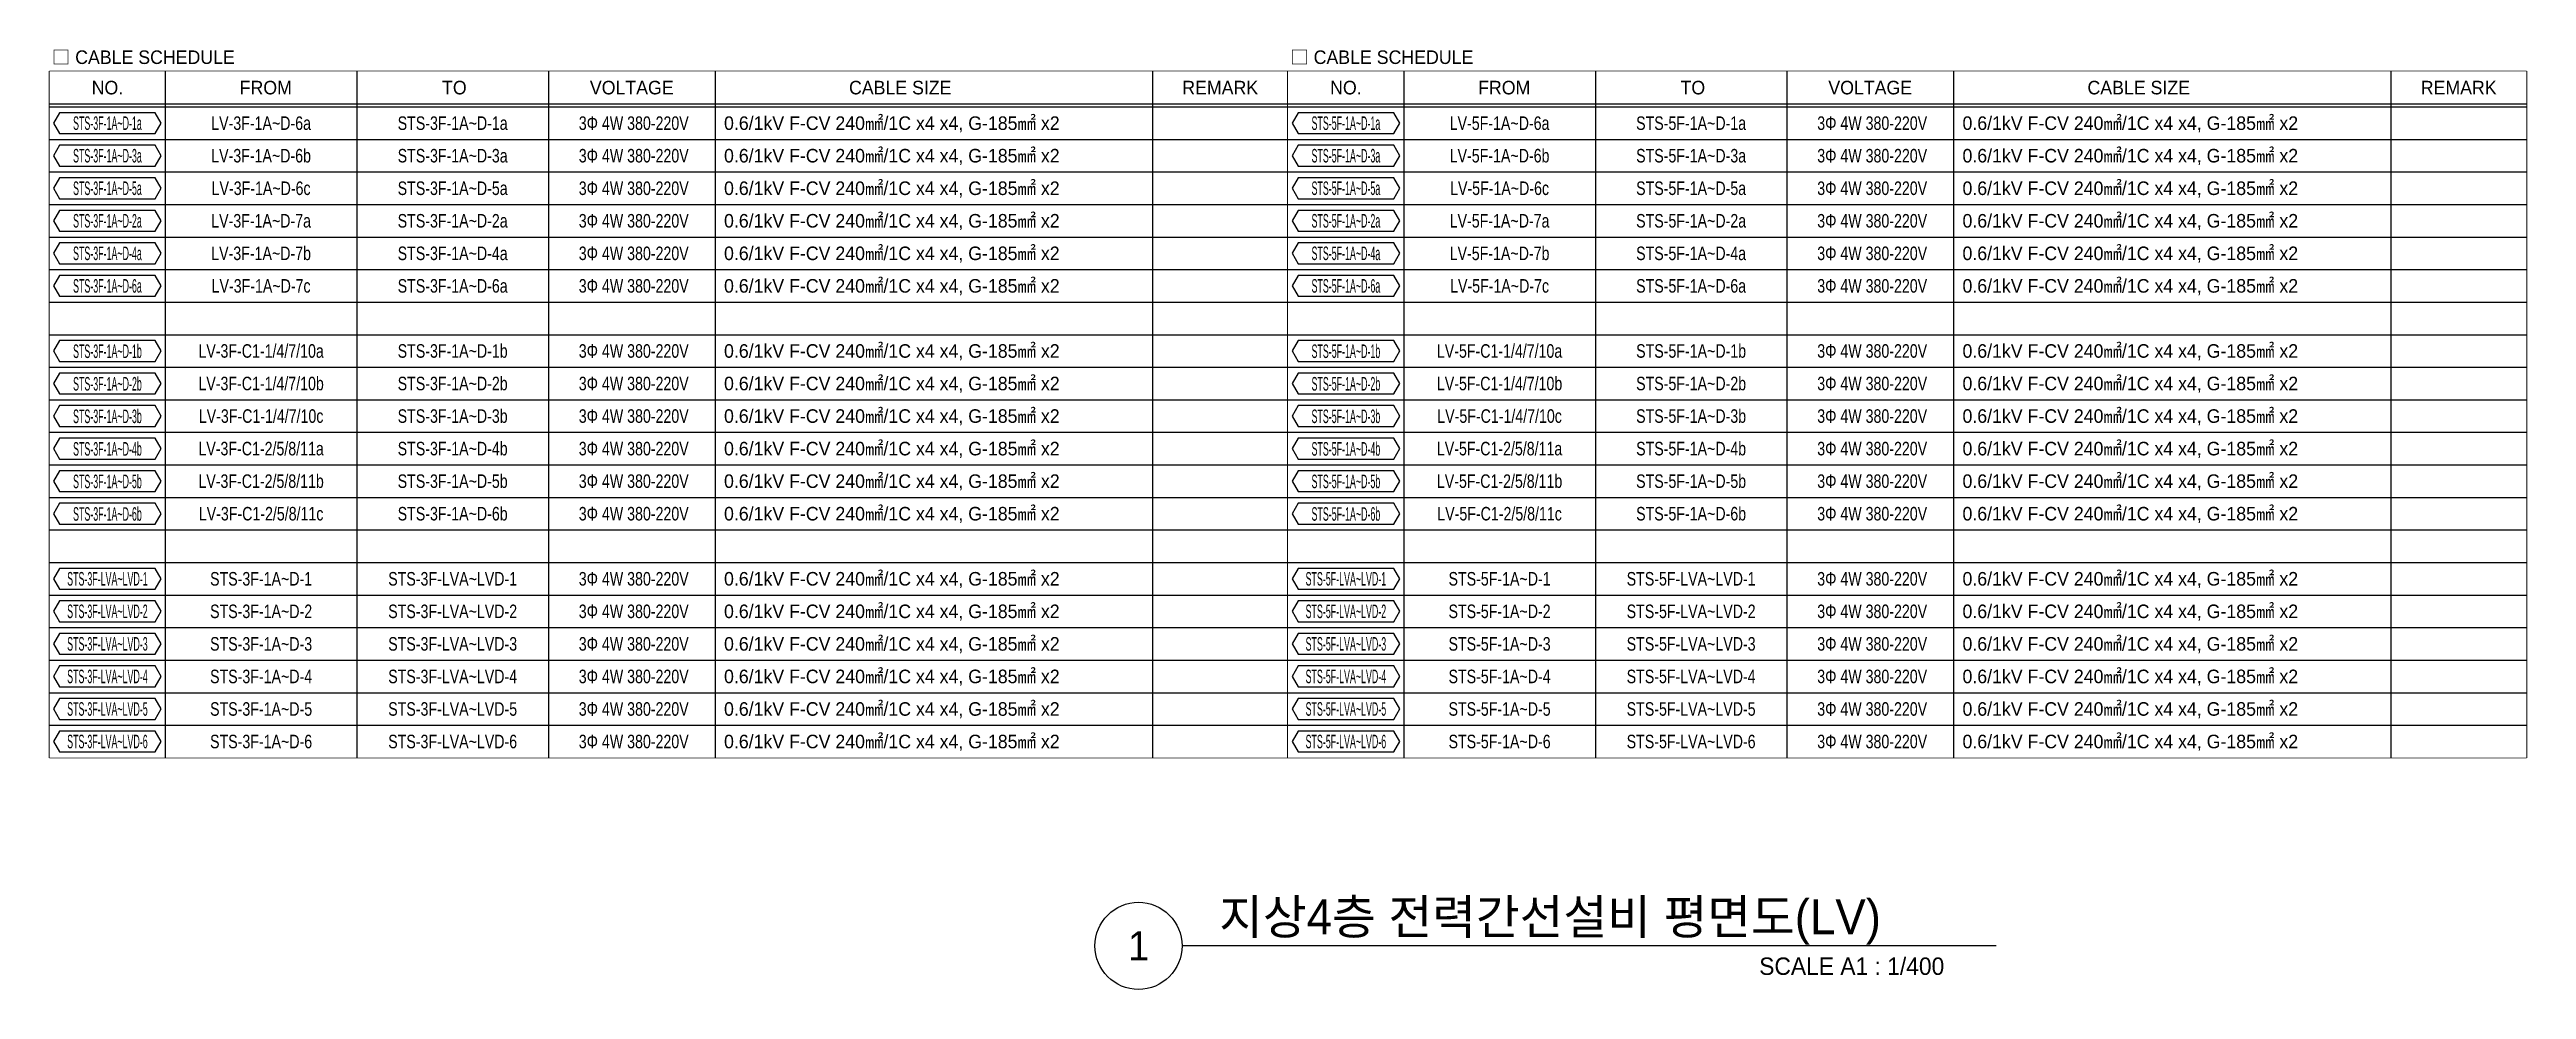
# Model space of a CAD drawing. Header units: millimetres. Extents: x 33932 to 374132, y 182625 to 847314.
# Drawn here: x 34793 to 162701, y 365250 to 413767 of the extents above; entities that cross this region are included whole.
import ezdxf
from ezdxf.enums import TextEntityAlignment as Align

# ---------------------------------------------------------------- set-up
doc = ezdxf.new("R2010")
doc.units = ezdxf.units.MM
doc.header["$LTSCALE"] = 150
for name, color, linetype in [('-----26 Electrical Cable Tray_HV_발전기 B', 103, 'Continuous'), ('-----29 Cable Schedule', 1, 'Continuous'), ('-----29 Indicator', 1, 'Continuous'), ('-----29 주기', 1, 'Continuous'), ('-----30 Text', 2, 'Continuous'), ('-----41 Drawing Title', 2, 'Continuous')]:
    doc.layers.add(name, color=color, linetype=linetype)
doc.styles.add('ELEC', font='')
doc.styles.get('ELEC').set_extended_font_data('Dotum')

msp = doc.modelspace()

# ---------------------------------------------------------------- texts
at = {"layer": '-----41 Drawing Title', "color": 2, "style": 'ELEC'}
msp.add_text('지상4층 전력간선설비 평면도(LV)', height=1800, dxfattribs=at).set_placement((95195, 368100))
at = {"layer": '-----41 Drawing Title', "color": 7, "style": 'ELEC'}
msp.add_text('1', height=1500, dxfattribs=at).set_placement((91028, 367500), align=Align.MIDDLE)
at = {"layer": '-----41 Drawing Title', "style": 'ELEC'}
msp.add_text('SCALE A1 : 1/400', height=900, dxfattribs=at).set_placement((132637, 366000), align=Align.RIGHT)

# ---------------------------------------------------------------- linework, layer by layer
at = {"layer": '-----29 Cable Schedule', "color": 3}
msp.add_lwpolyline([(34793, 412643), (98747, 412643), (98747, 377208), (34793, 377208)], close=True, dxfattribs=at)
at = {"layer": '-----41 Drawing Title', "color": 7}
msp.add_line((135322, 367500), (93278, 367500), dxfattribs=at)
msp.add_circle((91028, 367500), 2250, dxfattribs=at)

msp.set_redraw_order([(e.dxf.handle, doc.entitydb.next_handle()) for e in msp.query("TEXT MTEXT ATTDEF DIMENSION ARC_DIMENSION")])  # texts and dimensions are drawn at this point

# ---------------------------------------------------------------- next in the draw order: wipeouts: each hides what was drawn before it
at = {"color": 3}
msp.add_wipeout([(34793, 412643), (98747, 412643), (98747, 377208), (34793, 377208)], dxfattribs=at).dxf.layer = '-----26 Electrical Cable Tray_HV_발전기 B'

# ---------------------------------------------------------------- next in the draw order: linework, layer by layer
at = {"layer": '-----29 Cable Schedule'}
for p, q in [((40773, 412643), (40773, 410808)), ((50665, 412643), (50665, 410808)), ((60556, 412643), (60556, 410808)), ((69168, 412643), (69168, 410808)), ((91747, 412643), (91747, 410808))]:
    msp.add_line(p, q, dxfattribs=at)
at = {"layer": '-----29 Cable Schedule', "color": 1}
for p, q in [((40773, 410808), (40773, 377208)), ((50665, 410808), (50665, 377208)), ((60556, 410808), (60556, 377208)), ((69168, 410808), (69168, 377208)), ((91747, 410808), (91747, 377208))]:
    msp.add_line(p, q, dxfattribs=at)
at = {"layer": '-----29 Cable Schedule', "color": 3}
msp.add_lwpolyline([(98747, 412643), (162701, 412643), (162701, 377208), (98747, 377208)], close=True, dxfattribs=at)
at = {"layer": '-----29 주기', "elevation": 0}
for points in [[(35314, 410507), (35003, 409968), (35314, 409429), (40253, 409429), (40564, 409968), (40253, 410507)], [(35314, 408827), (35003, 408288), (35314, 407749), (40253, 407749), (40564, 408288), (40253, 408827)], [(35314, 407147), (35003, 406608), (35314, 406069), (40253, 406069), (40564, 406608), (40253, 407147)], [(35314, 405467), (35003, 404928), (35314, 404389), (40253, 404389), (40564, 404928), (40253, 405467)], [(35314, 403787), (35003, 403248), (35314, 402709), (40253, 402709), (40564, 403248), (40253, 403787)], [(35314, 402107), (35003, 401568), (35314, 401029), (40253, 401029), (40564, 401568), (40253, 402107)], [(35314, 398747), (35003, 398208), (35314, 397669), (40253, 397669), (40564, 398208), (40253, 398747)], [(35314, 397067), (35003, 396528), (35314, 395989), (40253, 395989), (40564, 396528), (40253, 397067)], [(35314, 395387), (35003, 394848), (35314, 394309), (40253, 394309), (40564, 394848), (40253, 395387)], [(35314, 393707), (35003, 393168), (35314, 392629), (40253, 392629), (40564, 393168), (40253, 393707)], [(35314, 392027), (35003, 391488), (35314, 390949), (40253, 390949), (40564, 391488), (40253, 392027)], [(35314, 390347), (35003, 389808), (35314, 389269), (40253, 389269), (40564, 389808), (40253, 390347)], [(35314, 386987), (35003, 386448), (35314, 385909), (40253, 385909), (40564, 386448), (40253, 386987)], [(35314, 385307), (35003, 384768), (35314, 384229), (40253, 384229), (40564, 384768), (40253, 385307)], [(35314, 383627), (35003, 383088), (35314, 382549), (40253, 382549), (40564, 383088), (40253, 383627)], [(35314, 381947), (35003, 381408), (35314, 380869), (40253, 380869), (40564, 381408), (40253, 381947)], [(35314, 380267), (35003, 379728), (35314, 379189), (40253, 379189), (40564, 379728), (40253, 380267)], [(35314, 378587), (35003, 378048), (35314, 377509), (40253, 377509), (40564, 378048), (40253, 378587)]]:
    msp.add_lwpolyline(points, close=True, dxfattribs=at)

# ---------------------------------------------------------------- next in the draw order: texts
at = {"layer": '-----29 Indicator', "color": 2, "linetype": 'Continuous', "style": 'ELEC'}
msp.add_text('□ CABLE SCHEDULE', height=700, dxfattribs=at).set_placement((34909, 413372), align=Align.MIDDLE_LEFT)
at = {"layer": '-----30 Text', "style": 'ELEC'}
msp.add_text('NO.', height=700, dxfattribs=at).set_placement((37783, 411803), align=Align.MIDDLE)
for s, p in [('FROM', (45960, 411803)), ('TO', (55699, 411803)), ('VOLTAGE', (64859, 411803)), ('CABLE SIZE', (78725, 411803)), ('REMARK', (95247, 411803))]:
    msp.add_text(s, height=700, dxfattribs=at).set_placement(p, align=Align.MIDDLE_CENTER)
at = {"layer": '-----30 Text', "linetype": 'Continuous', "style": 'ELEC', "width": 0.5}
for s, p in [('STS-3F-1A~D-1a', (37783, 409968)), ('STS-3F-1A~D-3a', (37783, 408288)), ('STS-3F-1A~D-5a', (37783, 406608)), ('STS-3F-1A~D-2a', (37783, 404928)), ('STS-3F-1A~D-4a', (37783, 403248)), ('STS-3F-1A~D-6a', (37783, 401568)), ('STS-3F-1A~D-1b', (37783, 398208)), ('STS-3F-1A~D-2b', (37783, 396528)), ('STS-3F-1A~D-3b', (37783, 394848)), ('STS-3F-1A~D-4b', (37783, 393168)), ('STS-3F-1A~D-5b', (37783, 391488)), ('STS-3F-1A~D-6b', (37783, 389808)), ('STS-3F-LVA~LVD-1', (37783, 386448)), ('STS-3F-LVA~LVD-2', (37783, 384768)), ('STS-3F-LVA~LVD-3', (37783, 383088)), ('STS-3F-LVA~LVD-4', (37783, 381408)), ('STS-3F-LVA~LVD-5', (37783, 379728)), ('STS-3F-LVA~LVD-6', (37783, 378048))]:
    msp.add_text(s, height=700, dxfattribs=at).set_placement(p, align=Align.MIDDLE)
at = {"layer": '-----30 Text', "style": 'ELEC', "width": 0.8}
for s, p in [('LV-3F-1A~D-6a', (45719, 409968)), ('STS-3F-1A~D-1a', (55611, 409968)), ('3Φ 4W 380-220V', (64961, 409968)), ('LV-3F-1A~D-6b', (45719, 408288)), ('STS-3F-1A~D-3a', (55611, 408288)), ('3Φ 4W 380-220V', (64961, 408288)), ('LV-3F-1A~D-6c', (45719, 406608)), ('STS-3F-1A~D-5a', (55611, 406608)), ('3Φ 4W 380-220V', (64961, 406608)), ('LV-3F-1A~D-7a', (45719, 404928)), ('STS-3F-1A~D-2a', (55611, 404928)), ('3Φ 4W 380-220V', (64961, 404928)), ('LV-3F-1A~D-7b', (45719, 403248)), ('STS-3F-1A~D-4a', (55611, 403248)), ('3Φ 4W 380-220V', (64961, 403248)), ('LV-3F-1A~D-7c', (45719, 401568)), ('STS-3F-1A~D-6a', (55611, 401568)), ('3Φ 4W 380-220V', (64961, 401568)), ('LV-3F-C1-1/4/7/10a', (45719, 398208)), ('STS-3F-1A~D-1b', (55611, 398208)), ('3Φ 4W 380-220V', (64961, 398208)), ('LV-3F-C1-1/4/7/10b', (45719, 396528)), ('STS-3F-1A~D-2b', (55611, 396528)), ('3Φ 4W 380-220V', (64961, 396528)), ('LV-3F-C1-1/4/7/10c', (45719, 394848)), ('STS-3F-1A~D-3b', (55611, 394848)), ('3Φ 4W 380-220V', (64961, 394848)), ('LV-3F-C1-2/5/8/11a', (45719, 393168)), ('STS-3F-1A~D-4b', (55611, 393168)), ('3Φ 4W 380-220V', (64961, 393168)), ('LV-3F-C1-2/5/8/11b', (45719, 391488)), ('STS-3F-1A~D-5b', (55611, 391488)), ('3Φ 4W 380-220V', (64961, 391488)), ('LV-3F-C1-2/5/8/11c', (45719, 389808)), ('STS-3F-1A~D-6b', (55611, 389808)), ('3Φ 4W 380-220V', (64961, 389808)), ('STS-3F-1A~D-1', (45719, 386448)), ('STS-3F-LVA~LVD-1', (55611, 386448)), ('3Φ 4W 380-220V', (64961, 386448)), ('STS-3F-1A~D-2', (45719, 384768)), ('STS-3F-LVA~LVD-2', (55611, 384768)), ('3Φ 4W 380-220V', (64961, 384768)), ('STS-3F-1A~D-3', (45719, 383088)), ('STS-3F-LVA~LVD-3', (55611, 383088)), ('3Φ 4W 380-220V', (64961, 383088)), ('STS-3F-1A~D-4', (45719, 381408)), ('STS-3F-LVA~LVD-4', (55611, 381408)), ('3Φ 4W 380-220V', (64961, 381408)), ('STS-3F-1A~D-5', (45719, 379728)), ('STS-3F-LVA~LVD-5', (55611, 379728)), ('3Φ 4W 380-220V', (64961, 379728)), ('STS-3F-1A~D-6', (45719, 378048)), ('STS-3F-LVA~LVD-6', (55611, 378048)), ('3Φ 4W 380-220V', (64961, 378048))]:
    msp.add_text(s, height=700, dxfattribs=at).set_placement(p, align=Align.MIDDLE_CENTER)
at = {"layer": '-----30 Text', "style": 'ELEC'}
for p in [(69624, 409968), (69624, 408288), (69624, 406608), (69624, 404928), (69624, 403248), (69624, 401568), (69624, 398208), (69624, 396528), (69624, 394848), (69624, 393168), (69624, 391488), (69624, 389808), (69624, 386448), (69624, 384768), (69624, 383088), (69624, 381408), (69624, 379728), (69624, 378048)]:
    msp.add_text('0.6/1kV F-CV 240㎟/1C x4 x4, G-185㎟ x2', height=700, dxfattribs=at).set_placement(p, align=Align.MIDDLE_LEFT)

# ---------------------------------------------------------------- next in the draw order: wipeouts: each hides what was drawn before it
at = {"color": 3}
msp.add_wipeout([(98747, 412643), (162701, 412643), (162701, 377208), (98747, 377208)], dxfattribs=at).dxf.layer = '-----26 Electrical Cable Tray_HV_발전기 B'

# ---------------------------------------------------------------- next in the draw order: linework, layer by layer
at = {"layer": '-----29 Cable Schedule'}
for p, q in [((104727, 412643), (104727, 410808)), ((114619, 412643), (114619, 410808)), ((124510, 412643), (124510, 410808)), ((133121, 412643), (133121, 410808)), ((155701, 412643), (155701, 410808))]:
    msp.add_line(p, q, dxfattribs=at)
at = {"layer": '-----29 Cable Schedule', "color": 3}
for p, q in [((34793, 410963), (98747, 410963)), ((34793, 410808), (98747, 410808)), ((98747, 410963), (162701, 410963)), ((98747, 410808), (162701, 410808))]:
    msp.add_line(p, q, dxfattribs=at)
at = {"layer": '-----29 Cable Schedule', "color": 1}
for p, q in [((104727, 410808), (104727, 377208)), ((114619, 410808), (114619, 377208)), ((124510, 410808), (124510, 377208)), ((133121, 410808), (133121, 377208)), ((155701, 410808), (155701, 377208)), ((34793, 409128), (98747, 409128)), ((98747, 409128), (162701, 409128)), ((34793, 407448), (98747, 407448)), ((98747, 407448), (162701, 407448)), ((34793, 405768), (98747, 405768)), ((98747, 405768), (162701, 405768)), ((34793, 404088), (98747, 404088)), ((98747, 404088), (162701, 404088)), ((34793, 402408), (98747, 402408)), ((98747, 402408), (162701, 402408)), ((34793, 400728), (98747, 400728)), ((98747, 400728), (162701, 400728)), ((34793, 399048), (98747, 399048)), ((98747, 399048), (162701, 399048)), ((34793, 397368), (98747, 397368)), ((98747, 397368), (162701, 397368)), ((34793, 395688), (98747, 395688)), ((98747, 395688), (162701, 395688)), ((34793, 394008), (98747, 394008)), ((98747, 394008), (162701, 394008)), ((34793, 392328), (98747, 392328)), ((98747, 392328), (162701, 392328)), ((34793, 390648), (98747, 390648)), ((98747, 390648), (162701, 390648)), ((34793, 388968), (98747, 388968)), ((98747, 388968), (162701, 388968)), ((34793, 387288), (98747, 387288)), ((98747, 387288), (162701, 387288)), ((34793, 385608), (98747, 385608)), ((98747, 385608), (162701, 385608)), ((34793, 383928), (98747, 383928)), ((98747, 383928), (162701, 383928)), ((34793, 382248), (98747, 382248)), ((98747, 382248), (162701, 382248)), ((34793, 380568), (98747, 380568)), ((98747, 380568), (162701, 380568)), ((34793, 378888), (98747, 378888)), ((98747, 378888), (162701, 378888))]:
    msp.add_line(p, q, dxfattribs=at)
at = {"layer": '-----29 주기', "elevation": 0}
for points in [[(99268, 410507), (98957, 409968), (99268, 409429), (104207, 409429), (104518, 409968), (104207, 410507)], [(99268, 408827), (98957, 408288), (99268, 407749), (104207, 407749), (104518, 408288), (104207, 408827)], [(99268, 407147), (98957, 406608), (99268, 406069), (104207, 406069), (104518, 406608), (104207, 407147)], [(99268, 405467), (98957, 404928), (99268, 404389), (104207, 404389), (104518, 404928), (104207, 405467)], [(99268, 403787), (98957, 403248), (99268, 402709), (104207, 402709), (104518, 403248), (104207, 403787)], [(99268, 402107), (98957, 401568), (99268, 401029), (104207, 401029), (104518, 401568), (104207, 402107)], [(99268, 398747), (98957, 398208), (99268, 397669), (104207, 397669), (104518, 398208), (104207, 398747)], [(99268, 397067), (98957, 396528), (99268, 395989), (104207, 395989), (104518, 396528), (104207, 397067)], [(99268, 395387), (98957, 394848), (99268, 394309), (104207, 394309), (104518, 394848), (104207, 395387)], [(99268, 393707), (98957, 393168), (99268, 392629), (104207, 392629), (104518, 393168), (104207, 393707)], [(99268, 392027), (98957, 391488), (99268, 390949), (104207, 390949), (104518, 391488), (104207, 392027)], [(99268, 390347), (98957, 389808), (99268, 389269), (104207, 389269), (104518, 389808), (104207, 390347)], [(99268, 386987), (98957, 386448), (99268, 385909), (104207, 385909), (104518, 386448), (104207, 386987)], [(99268, 385307), (98957, 384768), (99268, 384229), (104207, 384229), (104518, 384768), (104207, 385307)], [(99268, 383627), (98957, 383088), (99268, 382549), (104207, 382549), (104518, 383088), (104207, 383627)], [(99268, 381947), (98957, 381408), (99268, 380869), (104207, 380869), (104518, 381408), (104207, 381947)], [(99268, 380267), (98957, 379728), (99268, 379189), (104207, 379189), (104518, 379728), (104207, 380267)], [(99268, 378587), (98957, 378048), (99268, 377509), (104207, 377509), (104518, 378048), (104207, 378587)]]:
    msp.add_lwpolyline(points, close=True, dxfattribs=at)

# ---------------------------------------------------------------- next in the draw order: texts
at = {"layer": '-----29 Indicator', "color": 2, "linetype": 'Continuous', "style": 'ELEC'}
msp.add_text('□ CABLE SCHEDULE', height=700, dxfattribs=at).set_placement((98863, 413372), align=Align.MIDDLE_LEFT)
at = {"layer": '-----30 Text', "style": 'ELEC'}
msp.add_text('NO.', height=700, dxfattribs=at).set_placement((101737, 411803), align=Align.MIDDLE)
for s, p in [('FROM', (109913, 411803)), ('TO', (119653, 411803)), ('VOLTAGE', (128813, 411803)), ('CABLE SIZE', (142678, 411803)), ('REMARK', (159201, 411803))]:
    msp.add_text(s, height=700, dxfattribs=at).set_placement(p, align=Align.MIDDLE_CENTER)
at = {"layer": '-----30 Text', "linetype": 'Continuous', "style": 'ELEC', "width": 0.5}
for s, p in [('STS-5F-1A~D-1a', (101737, 409968)), ('STS-5F-1A~D-3a', (101737, 408288)), ('STS-5F-1A~D-5a', (101737, 406608)), ('STS-5F-1A~D-2a', (101737, 404928)), ('STS-5F-1A~D-4a', (101737, 403248)), ('STS-5F-1A~D-6a', (101737, 401568)), ('STS-5F-1A~D-1b', (101737, 398208)), ('STS-5F-1A~D-2b', (101737, 396528)), ('STS-5F-1A~D-3b', (101737, 394848)), ('STS-5F-1A~D-4b', (101737, 393168)), ('STS-5F-1A~D-5b', (101737, 391488)), ('STS-5F-1A~D-6b', (101737, 389808)), ('STS-5F-LVA~LVD-1', (101737, 386448)), ('STS-5F-LVA~LVD-2', (101737, 384768)), ('STS-5F-LVA~LVD-3', (101737, 383088)), ('STS-5F-LVA~LVD-4', (101737, 381408)), ('STS-5F-LVA~LVD-5', (101737, 379728)), ('STS-5F-LVA~LVD-6', (101737, 378048))]:
    msp.add_text(s, height=700, dxfattribs=at).set_placement(p, align=Align.MIDDLE)
at = {"layer": '-----30 Text', "style": 'ELEC', "width": 0.8}
for s, p in [('LV-5F-1A~D-6a', (109673, 409968)), ('STS-5F-1A~D-1a', (119564, 409968)), ('3Φ 4W 380-220V', (128915, 409968)), ('LV-5F-1A~D-6b', (109673, 408288)), ('STS-5F-1A~D-3a', (119564, 408288)), ('3Φ 4W 380-220V', (128915, 408288)), ('LV-5F-1A~D-6c', (109673, 406608)), ('STS-5F-1A~D-5a', (119564, 406608)), ('3Φ 4W 380-220V', (128915, 406608)), ('LV-5F-1A~D-7a', (109673, 404928)), ('STS-5F-1A~D-2a', (119564, 404928)), ('3Φ 4W 380-220V', (128915, 404928)), ('LV-5F-1A~D-7b', (109673, 403248)), ('STS-5F-1A~D-4a', (119564, 403248)), ('3Φ 4W 380-220V', (128915, 403248)), ('LV-5F-1A~D-7c', (109673, 401568)), ('STS-5F-1A~D-6a', (119564, 401568)), ('3Φ 4W 380-220V', (128915, 401568)), ('LV-5F-C1-1/4/7/10a', (109673, 398208)), ('STS-5F-1A~D-1b', (119564, 398208)), ('3Φ 4W 380-220V', (128915, 398208)), ('LV-5F-C1-1/4/7/10b', (109673, 396528)), ('STS-5F-1A~D-2b', (119564, 396528)), ('3Φ 4W 380-220V', (128915, 396528)), ('LV-5F-C1-1/4/7/10c', (109673, 394848)), ('STS-5F-1A~D-3b', (119564, 394848)), ('3Φ 4W 380-220V', (128915, 394848)), ('LV-5F-C1-2/5/8/11a', (109673, 393168)), ('STS-5F-1A~D-4b', (119564, 393168)), ('3Φ 4W 380-220V', (128915, 393168)), ('LV-5F-C1-2/5/8/11b', (109673, 391488)), ('STS-5F-1A~D-5b', (119564, 391488)), ('3Φ 4W 380-220V', (128915, 391488)), ('LV-5F-C1-2/5/8/11c', (109673, 389808)), ('STS-5F-1A~D-6b', (119564, 389808)), ('3Φ 4W 380-220V', (128915, 389808)), ('STS-5F-1A~D-1', (109673, 386448)), ('STS-5F-LVA~LVD-1', (119564, 386448)), ('3Φ 4W 380-220V', (128915, 386448)), ('STS-5F-1A~D-2', (109673, 384768)), ('STS-5F-LVA~LVD-2', (119564, 384768)), ('3Φ 4W 380-220V', (128915, 384768)), ('STS-5F-1A~D-3', (109673, 383088)), ('STS-5F-LVA~LVD-3', (119564, 383088)), ('3Φ 4W 380-220V', (128915, 383088)), ('STS-5F-1A~D-4', (109673, 381408)), ('STS-5F-LVA~LVD-4', (119564, 381408)), ('3Φ 4W 380-220V', (128915, 381408)), ('STS-5F-1A~D-5', (109673, 379728)), ('STS-5F-LVA~LVD-5', (119564, 379728)), ('3Φ 4W 380-220V', (128915, 379728)), ('STS-5F-1A~D-6', (109673, 378048)), ('STS-5F-LVA~LVD-6', (119564, 378048)), ('3Φ 4W 380-220V', (128915, 378048))]:
    msp.add_text(s, height=700, dxfattribs=at).set_placement(p, align=Align.MIDDLE_CENTER)
at = {"layer": '-----30 Text', "style": 'ELEC'}
for p in [(133578, 409968), (133578, 408288), (133578, 406608), (133578, 404928), (133578, 403248), (133578, 401568), (133578, 398208), (133578, 396528), (133578, 394848), (133578, 393168), (133578, 391488), (133578, 389808), (133578, 386448), (133578, 384768), (133578, 383088), (133578, 381408), (133578, 379728), (133578, 378048)]:
    msp.add_text('0.6/1kV F-CV 240㎟/1C x4 x4, G-185㎟ x2', height=700, dxfattribs=at).set_placement(p, align=Align.MIDDLE_LEFT)

doc.saveas('drawing.dxf')
